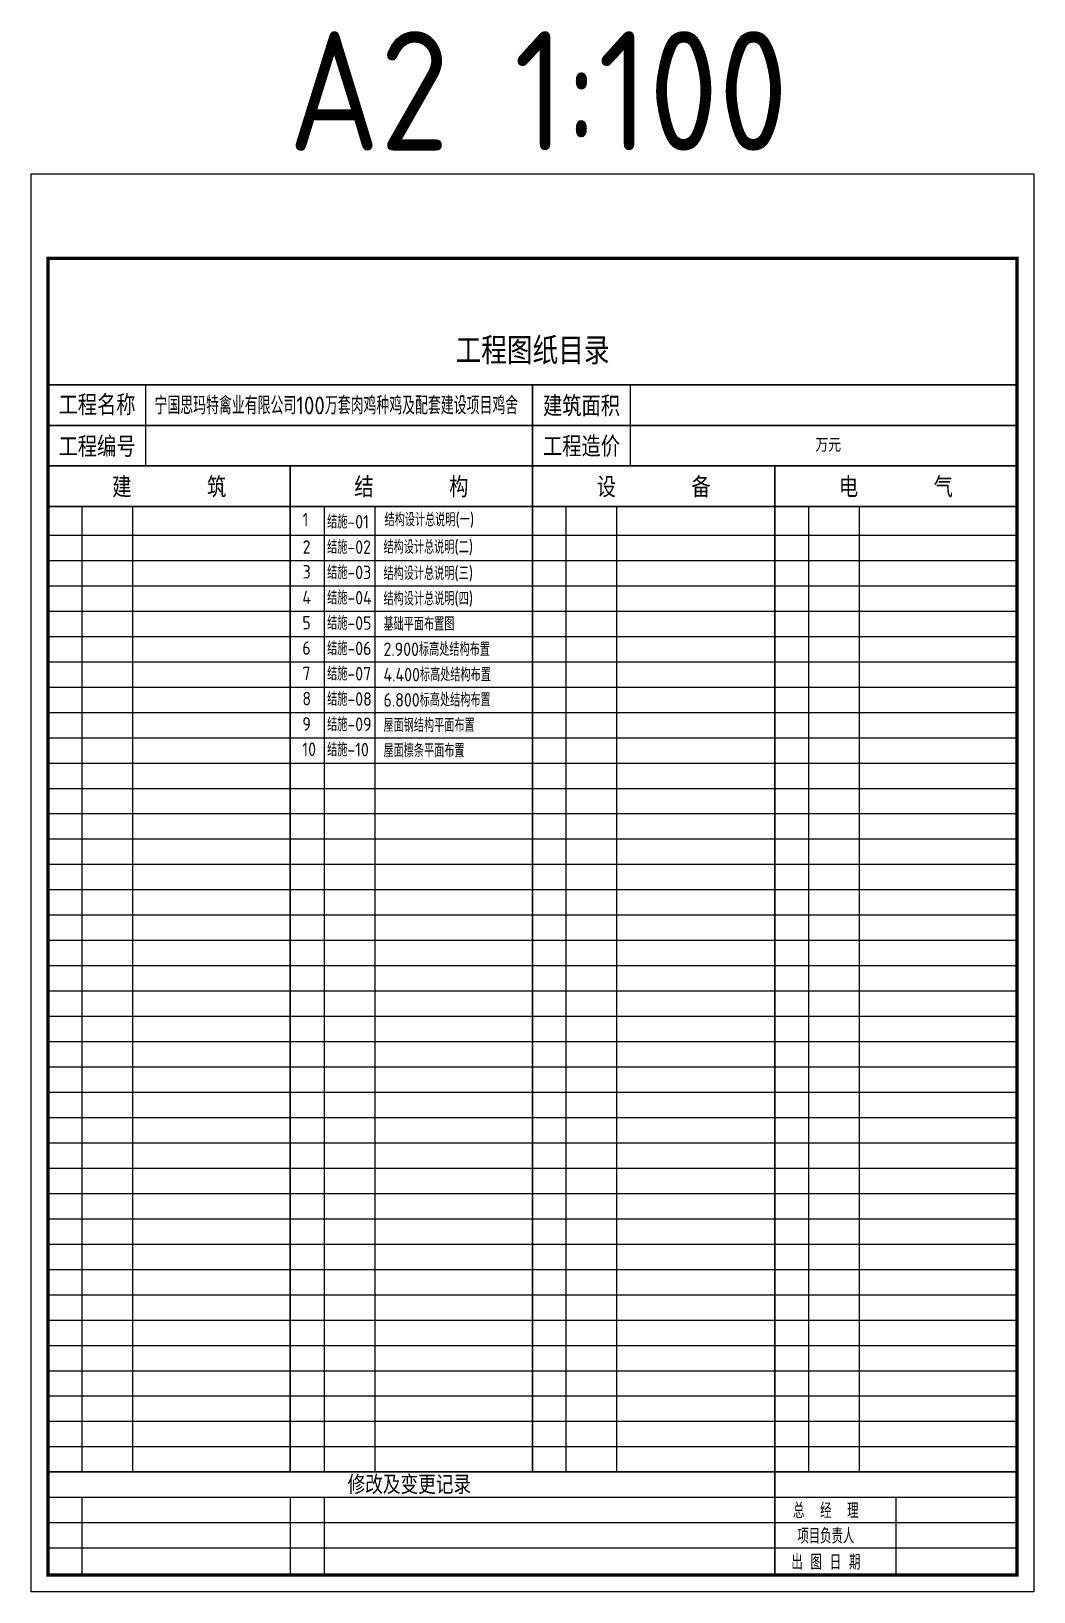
# Model space of a CAD drawing. Extents: x -159214 to 158333, y 7819 to 689505.
# Drawn here: x 24683 to 66683, y 624126 to 689505 of the extents above; entities that cross this region are included whole.
import ezdxf
from ezdxf.enums import TextEntityAlignment as Align

# ---------------------------------------------------------------- set-up
doc = ezdxf.new("R2010")
doc.units = 0
doc.header["$LTSCALE"] = 1000
doc.layers.get('0').update_dxf_attribs({"linetype": 'CONTINUOUS'})
doc.layers.add('1', color=6, linetype='CONTINUOUS')
doc.layers.add('PUB_TEXT', color=7, linetype='CONTINUOUS')
doc.styles.add('-GBCBIGGBENOR', font='GBENOR.shx', dxfattribs={"bigfont": 'GBCBIG.shx'})
doc.styles.add('HT64F', font='COMPLEX', dxfattribs={"width": 0.8, "bigfont": 'ht64f'})
doc.styles.add('HZTXT', font='romans', dxfattribs={"bigfont": 'hztxt'})

msp = doc.modelspace()

# ---------------------------------------------------------------- texts
at = {"style": '-GBCBIGGBENOR'}
msp.add_text('A2 1:100', height=5000, dxfattribs=at).set_placement((35453.9, 684505.3))
at = {"style": 'HT64F'}
for s, height, p in [('工程图纸目录', 1131.43, (45684.7, 676171.6)), ('建筑面积', 848.57, (47735.4, 673838.1)), ('工程编号', 848.57, (27440.5, 672140.9)), ('工程造价', 848.57, (47735.4, 672140.9)), ('万元', 565.71, (58073.8, 672170.8)), ('建     筑', 848.57, (30463.5, 670443.8)), ('结     构', 848.57, (40611, 670443.8)), ('设     备', 848.57, (50758.5, 670443.8)), ('电     气', 848.57, (60906, 670443.8)), ('修改及变更记录', 777.86, (40522.6, 628651.6))]:
    msp.add_text(s, height=height, dxfattribs=at).set_placement(p, align=Align.MIDDLE)
msp.add_text('工程名称', height=848.57, dxfattribs=at).set_placement((27440.5, 673838.1), align=Align.MIDDLE_CENTER)
at = {"layer": '1', "style": 'HZTXT', "width": 0.75}
for s, p in [('总  经  理', (57971.3, 627555.6)), ('项目负责人', (57971.3, 626494.9)), ('出 图 日 期', (57971.3, 625398.8))]:
    msp.add_text(s, height=636.43, dxfattribs=at).set_placement(p, align=Align.MIDDLE)
at = {"layer": 'PUB_TEXT', "style": '-GBCBIGGBENOR'}
for s, height, p in [('宁国思玛特禽业有限公司100万套肉鸡种鸡及配套建设项目鸡舍', 750, (29847.6, 673452.1)), ('结施-01', 565.71, (37078.9, 668670.9)), ('结构设计总说明(一)', 565.71, (39486.2, 668757.8)), ('2', 565.7, (36054.4, 667615.4)), ('结施-02', 565.71, (37078.9, 667610.2)), ('结构设计总说明(二)', 565.71, (39440.3, 667611.6)), ('结施-03', 565.71, (37078.9, 666549.5)), ('结构设计总说明(三)', 565.71, (39440.3, 666511.8)), ('结施-04', 565.71, (37078.9, 665488.8)), ('结构设计总说明(四)', 565.71, (39440.3, 665451.1)), ('结施-05', 565.71, (37078.9, 664428.1)), ('基础平面布置图', 565.71, (39440.3, 664390.4)), ('结施-06', 565.71, (37078.9, 663367.4)), ('2.900标高处结构布置', 565.714, (39440.3, 663329.7)), ('结施-07', 565.71, (37078.9, 662306.7)), ('4.400标高处结构布置', 565.714, (39440.3, 662269)), ('结施-08', 565.71, (37078.9, 661245.9)), ('6.800标高处结构布置', 565.714, (39440.3, 661208.3)), ('结施-09', 565.71, (37078.9, 660185.2)), ('屋面钢结构平面布置', 565.71, (39440.3, 660147.5)), ('结施-10', 565.71, (37078.9, 659124.5)), ('屋面檩条平面布置', 565.71, (39440.3, 659086.8))]:
    msp.add_text(s, height=height, dxfattribs=at).set_placement(p)
at = {"layer": 'PUB_TEXT', "ltscale": 0.01, "style": '-GBCBIGGBENOR'}
for s, height, p in [('1', 565.7, (36054.4, 669041.3)), ('3', 565.7, (36054.4, 666858.9)), ('4', 565.7, (36042.5, 665788.4)), ('5', 565.7, (36042.5, 664727.7)), ('6', 565.7, (36042.5, 663667)), ('7', 565.7, (36042.5, 662606.3)), ('8', 565.7, (36042.5, 661545.6)), ('9', 565.7, (36042.5, 660484.8)), ('10', 565.71, (36042.5, 659424.1))]:
    msp.add_text(s, height=height, dxfattribs=at).set_placement(p, align=Align.MIDDLE_LEFT)

# ---------------------------------------------------------------- linework, layer by layer
for p, q in [((29491.2, 671292.3), (29491.2, 674686.6)), ((49786.2, 671292.3), (49786.2, 674686.6)), ((26804, 669595.2), (26804, 629146.6)), ((28925.5, 669595.2), (28925.5, 629146.6)), ((36951.5, 669595.2), (36951.5, 629146.6)), ((47099, 629146.6), (47099, 669595.2)), ((49220.4, 629146.6), (49220.4, 669595.2)), ((57246.5, 669595.2), (57246.5, 629146.6)), ((59367.9, 669595.2), (59367.9, 629146.6)), ((25389.7, 628085.9), (65975.7, 628085.9)), ((26804, 628085.9), (26804, 624833.1)), ((35537.2, 628085.9), (35537.2, 624833.1)), ((36951.5, 628085.9), (36951.5, 624833.1)), ((25389.7, 627025.2), (65975.7, 627025.2)), ((25389.7, 625964.5), (65975.7, 625964.5))]:
    msp.add_line(p, q)
at = {"const_width": 70.7}
for points in [[(25389.7, 674686.6), (65975.7, 674686.6)], [(25389.7, 672989.5), (65975.7, 672989.5)], [(25389.7, 671292.3), (65975.7, 671292.3)], [(35537.2, 671292.3), (35537.2, 629146.6)], [(55832.2, 671292.3), (55832.2, 624833.1)]]:
    msp.add_lwpolyline(points, dxfattribs=at)
at = {"layer": '1'}
msp.add_line((60906, 628085.9), (60906, 624833.1), dxfattribs=at)
at = {"layer": 'PUB_TEXT'}
for p, q in [((39072.9, 669595.2), (39072.9, 629146.6)), ((25389.7, 668393.1), (65975.7, 668393.1)), ((25389.7, 667332.3), (65975.7, 667332.3)), ((25389.7, 666271.6), (65975.7, 666271.6)), ((25389.7, 665210.9), (65975.7, 665210.9)), ((25389.7, 664150.2), (65975.7, 664150.2)), ((25389.7, 663089.5), (65975.7, 663089.5)), ((25389.7, 662028.8), (65975.7, 662028.8)), ((25389.7, 660968.1), (65975.7, 660968.1)), ((25389.7, 659907.3), (65975.7, 659907.3)), ((25389.7, 658846.6), (65975.7, 658846.6)), ((25389.7, 657785.9), (65975.7, 657785.9)), ((25389.7, 656725.2), (65975.7, 656725.2)), ((25389.7, 655664.5), (65975.7, 655664.5)), ((25389.7, 654603.8), (65975.7, 654603.8)), ((25389.7, 653543.1), (65975.7, 653543.1)), ((25389.7, 652482.3), (65975.7, 652482.3)), ((25389.7, 651421.6), (65975.7, 651421.6)), ((25389.7, 650360.9), (65975.7, 650360.9)), ((25389.7, 649300.2), (65975.7, 649300.2)), ((25389.7, 648239.5), (65975.7, 648239.5)), ((25389.7, 647178.8), (65975.7, 647178.8)), ((25389.7, 646118.1), (65975.7, 646118.1)), ((25389.7, 645057.3), (65975.7, 645057.3)), ((25389.7, 643996.6), (65975.7, 643996.6)), ((25389.7, 642935.9), (65975.7, 642935.9)), ((25389.7, 641875.2), (65975.7, 641875.2)), ((25389.7, 640814.5), (65975.7, 640814.5)), ((25389.7, 639753.8), (65975.7, 639753.8)), ((25389.7, 638693.1), (65975.7, 638693.1)), ((25389.7, 637632.4), (65975.7, 637632.4)), ((25389.7, 636571.6), (65975.7, 636571.6)), ((25389.7, 635510.9), (65975.7, 635510.9)), ((25389.7, 634450.2), (65975.7, 634450.2)), ((25389.7, 633389.5), (65975.7, 633389.5)), ((25389.7, 632328.8), (65975.7, 632328.8)), ((25389.7, 631268.1), (65975.7, 631268.1)), ((25389.7, 630207.4), (65975.7, 630207.4))]:
    msp.add_line(p, q, dxfattribs=at)
msp.add_lwpolyline([(24682.6, 683525.9), (66682.9, 683525.9), (66682.9, 624125.9), (24682.6, 624125.9)], close=True, dxfattribs=at)
at = {"layer": 'PUB_TEXT', "const_width": 141.4}
msp.add_lwpolyline([(25389.7, 679990.2), (65975.7, 679990.2), (65975.7, 624833.1), (25389.7, 624833.1)], close=True, dxfattribs=at)
at = {"layer": 'PUB_TEXT', "const_width": 70.7}
for points in [[(45684.7, 674686.6), (45684.7, 629146.6)], [(25389.7, 669595.2), (65975.7, 669595.2)], [(25389.7, 629146.6), (65975.7, 629146.6)]]:
    msp.add_lwpolyline(points, dxfattribs=at)

msp.set_redraw_order([(e.dxf.handle, doc.entitydb.next_handle()) for e in msp.query("TEXT MTEXT ATTDEF DIMENSION ARC_DIMENSION")])  # texts and dimensions are drawn at this point

doc.saveas('drawing.dxf')
